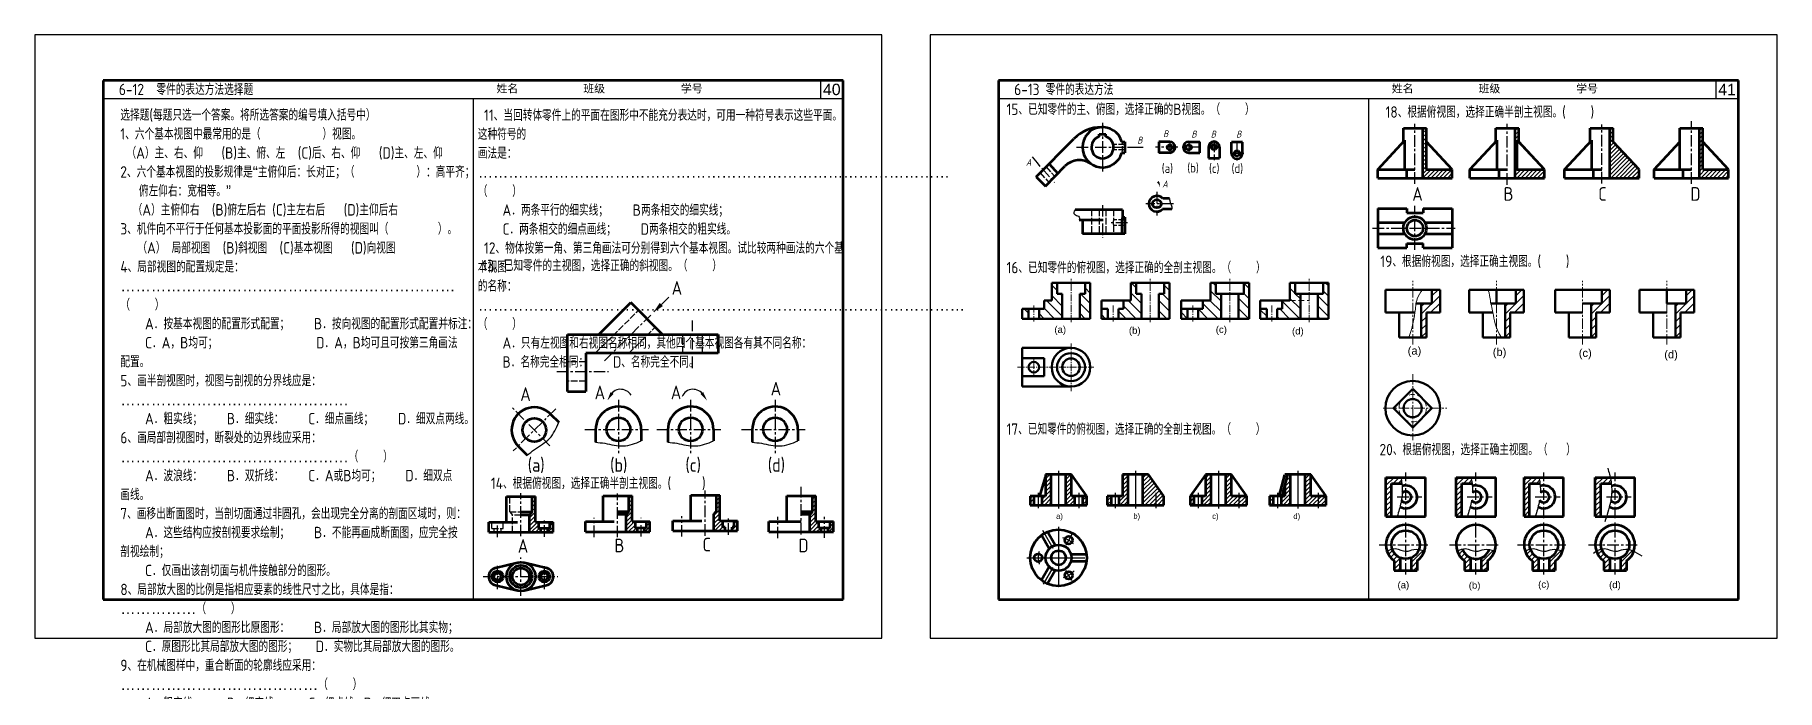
# Model space of a CAD drawing. Header units: millimetres. Extents: x 1492 to 3123, y 858 to 2069.
# Drawn here: x 1933 to 2699, y 858 to 1146 of the extents above; entities that cross this region are included whole.
import ezdxf

# ---------------------------------------------------------------- set-up
doc = ezdxf.new("R2010")
doc.units = ezdxf.units.MM
doc.header["$LTSCALE"] = 0.8
for name, pattern in [('ACAD_ISO02W100', [15, 12, -3]), ('CENTER', [50.8, 31.75, -6.35, 6.35, -6.35]), ('CENTER2', [28.575, 19.05, -3.175, 3.175, -3.175]), ('DASHED2', [9.525, 6.35, -3.175])]:
    doc.linetypes.add(name, pattern=pattern)
for name, color, linetype in [('3中心线层', 1, 'CENTER'), ('4虚线层', 6, 'ACAD_ISO02W100'), ('中心线', 7, 'CENTER'), ('尺寸标注', 250, 'Continuous'), ('文字', 7, 'Continuous'), ('细实线', 7, 'Continuous')]:
    doc.layers.add(name, color=color, linetype=linetype)
for name, color, linetype, lineweight in [('粗实线', 7, 'Continuous', 53), ('题目中心线', 7, 'CENTER2', 20), ('题目剖面线', 7, 'Continuous', 20), ('题目文字', 7, 'Continuous', 25), ('题目粗实线', 7, 'Continuous', 50), ('题目细实线', 7, 'Continuous', 20), ('题目虚线', 7, 'DASHED2', 20)]:
    doc.layers.add(name, color=color, linetype=linetype, lineweight=lineweight)
doc.styles.get("Standard").update_dxf_attribs({"font": 'ARIAL.TTF'})
doc.styles.add('字符式样', font='gbeitc.shx')
doc.styles.add('样式 1', font='ARIAL.TTF', dxfattribs={"height": 5})
doc.styles.add('汉字', font='gbenor.shx', dxfattribs={"height": 5, "bigfont": 'gbcbig.shx'})
pattern_1 = [(45, (-18.8205, 814.5564), (-0.8980256, 0.8980256), [])]
pattern_2 = [(135, (2272.308, 878.4866), (-2.245064, -2.245064), [])]
pattern_3 = [(45, (3001.2696, 456.8772), (-0.9192388, 0.9192388), [])]

msp = doc.modelspace()

# ---------------------------------------------------------------- texts
at = {"style": '汉字'}
for s, p in [('(a)', (2428.3182, 1085.0479)), ('(b)', (2439.5461, 1085.2407)), ('(c)', (2449.0845, 1085.0162)), ('(d)', (2458.9892, 1085.0162))]:
    msp.add_text(s, height=4, dxfattribs=at).set_placement(p)
at = {"insert": (2368.6864, 1091.1873), "char_height": 3, "attachment_point": 1, "style": '字符式样'}
msp.add_mtext_dynamic_manual_height_columns('A', width=3.552265, gutter_width=25, heights=[0], dxfattribs=at)
at = {"layer": '尺寸标注', "color": 1, "char_height": 5, "width": 10, "attachment_point": 5, "style": '样式 1'}
for s, insert in [('{\\C7;40}', (2283.4116, 1121.672)), ('{\\C7;41}', (2676.5951, 1121.672))]:
    msp.add_mtext(s, dxfattribs=dict(at, insert=insert))
at = {"layer": '文字', "color": 7, "char_height": 5, "width": 313.5, "attachment_point": 4, "style": '汉字'}
for s, insert in [('  6-12  零件的表达方法选择题', (1964.9116, 1121.672)), ('  6-13 零件的表达方法', (2358.0951, 1121.672))]:
    msp.add_mtext(s, dxfattribs=dict(at, insert=insert))
at = {"layer": '文字', "color": 7, "char_height": 3.5, "width": 313.5, "attachment_point": 4}
for insert in [(2131.3863, 1121.8996), (2524.5698, 1121.8996)]:
    msp.add_mtext('{\\fSimSun|b0|i0|c134|p2;  姓名            班级              学号}', dxfattribs=dict(at, insert=insert))
at = {"layer": '细实线', "color": 7, "style": '汉字'}
for s, p in [('A', (2213.0885, 1031.5322)), ('A', (2146.6077, 984.9207)), ('A', (2179.2574, 985.6449)), ('A', (2212.7218, 985.6449)), ('A', (2256.5587, 987.307)), ('(a)', (2149.8683, 953.7924)), ('(b)', (2186.0456, 953.7924)), ('(c)', (2219.1176, 953.7924)), ('(d)', (2255.2948, 953.7924))]:
    msp.add_text(s, height=6, dxfattribs=at).set_placement(p)
at = {"layer": '细实线'}
for s, p in [('(a)', (2531.8762, 902.6391)), ('(b)', (2563.1541, 902.4397)), ('(c)', (2593.6436, 902.8849)), ('(d)', (2624.7845, 902.7035))]:
    msp.add_text(s, height=3, dxfattribs=at).set_placement(p)
at = {"layer": '细实线', "attachment_point": 1}
for s, width, insert, char_height, style in [('选择题(每题只选一个答案。将所选答案的编号填入括号中）\\P1、六个基本视图中最常用的是（          ）视图。\\P\\pt193.48; （A）主、右、仰   (B)主、俯、左  (C)后、右、仰   (D)主、左、仰\\P\\ptz;2、六个基本视图的投影规律是“主俯仰后：长对正；（          ）：高平齐；\\P   俯左仰右：宽相等。”\\P  （A）主俯仰右  (B)俯左后右 (C)主左右后   (D)主仰后右\\P\\pt193.48;3、机件向不平行于任何基本投影面的平面投影所得的视图叫（        ）。\\P\\pi-15,l22.5,t22.5,193.48;（A）^I局部视图  (B)斜视图  (C)基本视图   (D)向视图\\P\\pi0,l0,tz;4、局部视图的配置规定是：…………………………………………………………（    ）           \\P    A．按基本视图的配置形式配置；    B．按向视图的配置形式配置并标注：\\P    C．A，B均可；                D．A，B均可且可按第三角画法配置。\\P5、画半剖视图时，视图与剖视的分界线应是：  ………………………………………\\P    A．粗实线；    B．细实线：    C．细点画线；    D．细双点两线。\\P6、画局部剖视图时，断裂处的边界线应采用：  ………………………………………（    ）\\P    A．波浪线：    B．双折线：    C．A或B均可；    D．细双点画线。\\P7、画移出断面图时，当剖切面通过非圆孔，会出现完全分离的剖面区域时，则：\\P    A．这些结构应按剖视要求绘制；    B．不能再画成断面图，应完全按剖视绘制；\\P    C．仅画出该剖切面与机件接触部分的图形。\\P8、局部放大图的比例是指相应要素的线性尺寸之比，具体是指：……………（    ）\\P    A．局部放大图的图形比原图形：    B．局部放大图的图形比其实物；\\P    C．原图形比其局部放大图的图形；   D．实物比其局部放大图的图形。\\P9、在机械图样中，重合断面的轮廓线应采用：  …………………………………（    ）     \\P    A．粗实线；    B．细实线；    C．细虚线；D．细双点画线。\\P10、局部放大图可画成视图、剖视、断面，它与被放大部分表达方式间的关系是：\\P    A．必须对应 一致；  B．有一定的对应关系，有时无关；\\P    C．无对应关系．视需要而定。', 148.747797, (1970.9581, 1113), 5, '汉字'), (' 11、当回转体零件上的平面在图形中不能充分表达时，可用一种符号表示这些平面。这种符号的\\P画法是：…………………………………………………………………………………（    ）    \\P    A．两条平行的细实线；    B两条相交的细实线；\\P    C．两条相交的细点画线；    D两条相交的粗实线。\\P 12、物体按第一角、第三角画法可分别得到六个基本视图。试比较两种画法的六个基本视图\\P的名称：……………………………………………………………………………………（    ）\\P    A．只有左视图和右视图名称相同，其他四个基本视图各有其不同名称：\\P    B．名称完全相同：    D、名称完全不同。', 162.5, (2127.9509, 1112.8965), 5, '汉字'), ('15、已知零件的主、俯图，选择正确的B视图。（    ）', 133.115914, (2360.1326, 1115.4856), 5, '汉字'), ('18、根据俯视图，选择正确半剖主视图。(    )', 133.115914, (2526.5919, 1114.2871), 5, '汉字'), ('B', 3.552265, (2428.9108, 1103.7522), 3, '字符式样'), ('B', 3.552265, (2417.5852, 1100.9234), 3, '字符式样'), ('A', 3.552265, (2428.5599, 1081.6932), 3, '字符式样'), ('A', 4.983864, (2538.3536, 1078.796), 6, '汉字'), ('B', 4.983864, (2578.4433, 1078.796), 6, '汉字'), ('C', 4.983864, (2620.0366, 1078.796), 6, '汉字'), ('D', 4.983864, (2660.5143, 1078.796), 6, '汉字'), ('19、根据俯视图，选择正确主视图。(    )', 133.115914, (2524.3149, 1048.7345), 5, '汉字'), ('13、已知零件的主视图，选择正确的斜视图。（    ）', 133.115914, (2129.9432, 1046.8728), 5, '汉字'), ('16、已知零件的俯视图，选择正确的全剖主视图。（    ）', 133.115914, (2360.1326, 1045.9675), 5, '汉字'), ('17、已知零件的俯视图，选择正确的全剖主视图。（    ）', 133.115914, (2360.1326, 975.0275), 5, '汉字'), ('20、根据俯视图，选择正确主视图。（   ）', 133.115914, (2523.9585, 966.055), 5, '汉字'), ('14、根据俯视图，选择正确半剖主视图。(     )', 133.115914, (2133.6827, 951.2701), 5, '汉字'), ('A', 4.983864, (2145.5074, 924.2294), 6, '汉字'), ('B', 4.983864, (2187.9542, 924.4247), 6, '汉字'), ('C', 4.983864, (2226.6501, 924.8153), 6, '汉字'), ('D', 4.983864, (2268.7788, 924.4247), 6, '汉字')]:
    msp.add_mtext_dynamic_manual_height_columns(s, width=width, gutter_width=25, heights=[0], dxfattribs=dict(at, insert=insert, char_height=char_height, style=style))
at = {"layer": '细实线', "char_height": 3, "width": 3.552265, "attachment_point": 1, "style": '字符式样'}
for insert in [(2441.3446, 1103.5852), (2449.8584, 1103.5535), (2461.0157, 1103.5535)]:
    msp.add_mtext('B', dxfattribs=dict(at, insert=insert))
at = {"layer": '细实线', "char_height": 2.4, "width": 68.552693, "attachment_point": 1}
for s, insert in [('a)', (2381.9309, 935.5227)), ('b)', (2415.8399, 935.5227)), ('c)', (2450.4679, 935.5227)), ('d)', (2486.1282, 935.5227))]:
    msp.add_mtext(s, dxfattribs=dict(at, insert=insert))
at = {"layer": '题目文字', "attachment_point": 1}
for s, insert, char_height, width in [('(a)', (2381.1685, 1017.8048), 3, 10.8), ('(c)', (2452.0576, 1017.7937), 3, 10.8), ('(b)', (2413.9019, 1017.3794), 3, 10.8), ('(d)', (2485.5288, 1017.1066), 3, 10.8), ('(a)', (2536.3365, 1008.7526), 3.5, 17), ('(b)', (2573.695, 1008.1787), 3.5, 17), ('(c)', (2611.4695, 1007.7394), 3.5, 17), ('(d)', (2649.0161, 1007.1385), 3.5, 17)]:
    msp.add_mtext(s, dxfattribs=dict(at, insert=insert, char_height=char_height, width=width))

# ---------------------------------------------------------------- hatches: boundary and pattern name
at = {"layer": '细实线'}
h = msp.add_hatch(dxfattribs=at)
h.set_pattern_fill('ANSI31', color=256, scale=0.4)
h.set_pattern_definition(pattern_1)
h.paths.add_polyline_path([(2555.8758, 1086.5109), (2544.5767, 1086.5109), (2544.5767, 1104.6458), (2543.0517, 1104.6458), (2543.0517, 1082.7965), (2555.8758, 1082.7965)])
h = msp.add_hatch(dxfattribs=at)
h.set_pattern_fill('ANSI31', color=256, scale=0.4)
h.set_pattern_definition(pattern_1)
h.paths.add_polyline_path([(2585.1013, 1104.6458), (2583.5763, 1104.6458), (2583.5763, 1082.7965), (2596.4003, 1082.7965), (2596.4003, 1086.5109), (2584.4231, 1086.5109), (2584.4231, 1099.4611), (2585.1013, 1098.7278)])
h = msp.add_hatch(dxfattribs=at)
h.set_pattern_fill('ANSI31', color=256, scale=0.4)
h.set_pattern_definition(pattern_1)
h.paths.add_polyline_path([(2626.6276, 1098.7278), (2626.6276, 1104.6458), (2625.1026, 1104.6458), (2625.1026, 1082.7965), (2637.9266, 1082.7965), (2637.9266, 1086.5109)])
h = msp.add_hatch(dxfattribs=at)
h.set_pattern_fill('ANSI31', color=256, scale=0.4)
h.set_pattern_definition(pattern_1)
h.paths.add_polyline_path([(2677.2949, 1086.5109), (2665.9959, 1086.5109), (2665.9959, 1104.6458), (2664.4709, 1104.6458), (2664.4709, 1082.7965), (2677.2949, 1082.7965)])
h = msp.add_hatch(dxfattribs=at)
h.set_pattern_fill('ANSI31', color=256, scale=10.4, style=0)
h.set_pattern_definition(pattern_3)
h.paths.add_polyline_path([(2372.3458, 943.1502), (2370.5625, 943.1502), (2370.5625, 939.1567), (2372.3458, 939.1567)])
h.paths.add_polyline_path([(2379.7726, 952.575), (2377.2873, 952.575), (2377.2873, 943.1502), (2375.7964, 943.1502), (2375.7964, 939.1567), (2379.7726, 939.1567)])
h.paths.add_polyline_path([(2390.1813, 943.1502), (2388.6903, 943.1502), (2388.6903, 952.575), (2386.205, 952.575), (2386.205, 939.1567), (2390.1813, 939.1567)])
h.paths.add_polyline_path([(2395.4151, 943.1502), (2393.6318, 943.1502), (2393.6318, 939.1567), (2395.4151, 939.1567)])
h = msp.add_hatch(dxfattribs=at)
h.set_pattern_fill('ANSI31', color=256, scale=10.4, style=0)
h.set_pattern_definition(pattern_3)
h.paths.add_polyline_path([(2406.2037, 943.1502), (2404.4203, 943.1502), (2404.4203, 939.1567), (2406.2037, 939.1567)])
h.paths.add_polyline_path([(2413.6304, 952.575), (2411.1451, 952.575), (2411.1451, 943.1502), (2409.6542, 943.1502), (2409.6542, 939.1567), (2413.6304, 939.1567)])
h.paths.add_polyline_path([(2429.273, 943.1502), (2422.5481, 952.575), (2420.0629, 952.575), (2420.0629, 939.1567), (2429.273, 939.1567)])
h = msp.add_hatch(dxfattribs=at)
h.set_pattern_fill('ANSI31', color=256, scale=10.4, style=0)
h.set_pattern_definition(pattern_3)
h.paths.add_polyline_path([(2442.5757, 943.1502), (2440.7923, 943.1502), (2440.7923, 939.1567), (2442.5757, 939.1567)])
h.paths.add_polyline_path([(2447.5172, 943.1502), (2446.0262, 943.1502), (2446.0262, 939.1567), (2450.0024, 939.1567), (2450.0024, 952.575), (2447.5172, 952.575)])
h.paths.add_polyline_path([(2458.9201, 943.1502), (2458.9201, 952.575), (2456.4349, 952.575), (2456.4349, 939.1567), (2462.1364, 939.1567), (2462.1364, 943.1502)])
h.paths.add_polyline_path([(2465.645, 943.1502), (2462.1364, 943.1502), (2462.1364, 939.1567), (2465.645, 939.1567)])
h = msp.add_hatch(dxfattribs=at)
h.set_pattern_fill('ANSI31', color=256, scale=10.4, style=0)
h.set_pattern_definition(pattern_3)
h.paths.add_polyline_path([(2477.4392, 943.1502), (2475.6558, 943.1502), (2475.6558, 939.1567), (2477.4392, 939.1567)])
h.paths.add_polyline_path([(2491.2984, 939.1567), (2496.9999, 939.1567), (2496.9999, 943.1502), (2493.7836, 943.1502), (2493.7836, 952.575), (2491.2984, 952.575)])
h.paths.add_polyline_path([(2496.9999, 939.1567), (2500.5085, 939.1567), (2500.5085, 943.1502), (2496.9999, 943.1502)])
h = msp.add_hatch(dxfattribs=at)
h.set_pattern_fill('ANSI31', color=256, scale=10.4, style=0)
h.set_pattern_definition(pattern_3)
h.paths.add_polyline_path([(2484.8659, 952.575), (2483.6392, 952.575), (2482.3807, 947.839), (2482.3807, 943.1502), (2480.8897, 943.1502), (2480.8897, 939.1567), (2484.8659, 939.1567)])
h = msp.add_hatch(dxfattribs=at)
h.set_pattern_fill('ANSI31', scale=0.5)
h.set_pattern_definition([(45, (739.3952, 572.5296), (-1.122532, 1.122532), [])])
edge = h.paths.add_edge_path()
edge.add_spline(control_points=[(2533.7755, 948.7046), (2533.7136, 949.1793), (2533.5745, 950.0571), (2533.3948, 950.9263), (2533.3052, 951.3259)], knot_values=[8.29357718, 8.29357718, 8.29357718, 8.29357718, 11.16356693, 13.62238019, 13.62238019, 13.62238019, 13.62238019], degree=3, periodic=0)
edge.add_line((2533.3052, 951.3259), (2526.7766, 951.3259))
edge.add_line((2526.7766, 951.3259), (2526.7766, 942.755))
edge.add_line((2526.7766, 942.755), (2529.2323, 942.755))
edge.add_line((2529.2323, 942.755), (2529.2323, 948.7046))
edge.add_line((2529.2323, 948.7046), (2533.7755, 948.7046))
h.paths.add_polyline_path([(2529.2323, 942.755), (2526.7766, 942.755), (2526.7766, 934.174), (2529.2323, 934.174)])
edge = h.paths.add_edge_path()
edge.add_arc((2535.4711, 921.7944), 6.2389, 197.6477195, 247.5837063, ccw=False)
edge.add_spline(control_points=[(2529.5259, 919.903), (2528.7662, 919.7099), (2528.0147, 919.3455), (2527.2662, 918.9179)], knot_values=[2.84586323, 2.84586323, 2.84586323, 2.84586323, 7.69905825, 7.69905825, 7.69905825, 7.69905825], degree=3, periodic=0)
edge.add_arc((2535.4711, 921.7944), 8.6945, 199.3194802, 234.7290925)
edge.add_line((2530.4505, 914.6959), (2530.4505, 910.4384))
edge.add_line((2530.4505, 910.4384), (2533.092, 910.4384))
edge.add_line((2533.092, 910.4384), (2533.092, 916.0269))
edge = h.paths.add_edge_path()
edge.add_arc((2535.4711, 921.7944), 8.6945, 305.2709075, 340.5730684)
edge.add_spline(control_points=[(2543.6706, 918.9025), (2542.9014, 919.2697), (2542.1289, 919.5561), (2541.3513, 919.7093)], knot_values=[32.21020031, 32.21020031, 32.21020031, 32.21020031, 37.13556252, 37.13556252, 37.13556252, 37.13556252], degree=3, periodic=0)
edge.add_arc((2535.4711, 921.7944), 6.2389, 292.4162937, 340.4758177, ccw=False)
edge.add_line((2537.8502, 916.0269), (2537.8502, 910.4384))
edge.add_line((2537.8502, 910.4384), (2540.4917, 910.4384))
edge.add_line((2540.4917, 910.4384), (2540.4917, 914.6959))
h = msp.add_hatch(dxfattribs=at)
h.set_pattern_fill('ANSI31', scale=0.5)
h.set_pattern_definition([(45, (770.2218, 572.5296), (-1.122532, 1.122532), [])])
edge = h.paths.add_edge_path()
edge.add_spline(control_points=[(2564.602, 948.7046), (2564.5401, 949.1793), (2564.4011, 950.0571), (2564.2213, 950.9263), (2564.1318, 951.3259)], knot_values=[8.29357718, 8.29357718, 8.29357718, 8.29357718, 11.16356693, 13.62238019, 13.62238019, 13.62238019, 13.62238019], degree=3, periodic=0)
edge.add_line((2564.1318, 951.3259), (2557.6032, 951.3259))
edge.add_line((2557.6032, 951.3259), (2557.6032, 942.755))
edge.add_line((2557.6032, 942.755), (2560.0588, 942.755))
edge.add_line((2560.0588, 942.755), (2560.0588, 948.7046))
edge.add_line((2560.0588, 948.7046), (2564.602, 948.7046))
h.paths.add_polyline_path([(2560.0588, 942.755), (2557.6032, 942.755), (2557.6032, 934.174), (2560.0588, 934.174)])
edge = h.paths.add_edge_path()
edge.add_arc((2566.2977, 921.7944), 6.2389, 197.6477195, 247.5837063, ccw=False)
edge.add_spline(control_points=[(2560.3525, 919.903), (2559.5928, 919.7099), (2558.8413, 919.3455), (2558.0928, 918.9179)], knot_values=[2.84586323, 2.84586323, 2.84586323, 2.84586323, 7.69905825, 7.69905825, 7.69905825, 7.69905825], degree=3, periodic=0)
edge.add_arc((2566.2977, 921.7944), 8.6945, 199.3194802, 234.7290925)
edge.add_line((2561.2771, 914.6959), (2561.2771, 910.4384))
edge.add_line((2561.2771, 910.4384), (2563.9186, 910.4384))
edge.add_line((2563.9186, 910.4384), (2563.9186, 916.0269))
edge = h.paths.add_edge_path()
edge.add_arc((2566.2977, 921.7944), 8.6945, 305.2709075, 340.5730684)
edge.add_spline(control_points=[(2574.4972, 918.9025), (2573.7279, 919.2697), (2572.9555, 919.5561), (2572.1778, 919.7093)], knot_values=[32.21020031, 32.21020031, 32.21020031, 32.21020031, 37.13556252, 37.13556252, 37.13556252, 37.13556252], degree=3, periodic=0)
edge.add_arc((2566.2977, 921.7944), 6.2389, 292.4162937, 340.4758177, ccw=False)
edge.add_line((2568.6768, 916.0269), (2568.6768, 910.4384))
edge.add_line((2568.6768, 910.4384), (2571.3183, 910.4384))
edge.add_line((2571.3183, 910.4384), (2571.3183, 914.6959))
h = msp.add_hatch(dxfattribs=at)
h.set_pattern_fill('ANSI31', scale=0.5)
h.set_pattern_definition([(45, (800.0462, 572.5296), (-1.122532, 1.122532), [])])
edge = h.paths.add_edge_path()
edge.add_spline(control_points=[(2594.4265, 948.7046), (2594.3646, 949.1793), (2594.2255, 950.0571), (2594.0458, 950.9263), (2593.9562, 951.3259)], knot_values=[8.29357718, 8.29357718, 8.29357718, 8.29357718, 11.16356693, 13.62238019, 13.62238019, 13.62238019, 13.62238019], degree=3, periodic=0)
edge.add_line((2593.9562, 951.3259), (2587.4276, 951.3259))
edge.add_line((2587.4276, 951.3259), (2587.4276, 942.755))
edge.add_line((2587.4276, 942.755), (2589.8833, 942.755))
edge.add_line((2589.8833, 942.755), (2589.8833, 948.7046))
edge.add_line((2589.8833, 948.7046), (2594.4265, 948.7046))
h.paths.add_polyline_path([(2589.8833, 942.755), (2587.4276, 942.755), (2587.4276, 934.174), (2589.8833, 934.174)])
edge = h.paths.add_edge_path()
edge.add_arc((2596.1222, 921.7944), 6.2389, 197.6477195, 247.5837063, ccw=False)
edge.add_spline(control_points=[(2590.1769, 919.903), (2589.4173, 919.7099), (2588.6657, 919.3455), (2587.9172, 918.9179)], knot_values=[2.84586323, 2.84586323, 2.84586323, 2.84586323, 7.69905825, 7.69905825, 7.69905825, 7.69905825], degree=3, periodic=0)
edge.add_arc((2596.1222, 921.7944), 8.6945, 199.3194802, 234.7290925)
edge.add_line((2591.1016, 914.6959), (2591.1016, 910.4384))
edge.add_line((2591.1016, 910.4384), (2593.7431, 910.4384))
edge.add_line((2593.7431, 910.4384), (2593.7431, 916.0269))
edge = h.paths.add_edge_path()
edge.add_arc((2596.1222, 921.7944), 8.6945, 305.2709075, 340.5730684)
edge.add_spline(control_points=[(2604.3217, 918.9025), (2603.5524, 919.2697), (2602.7799, 919.5561), (2602.0023, 919.7093)], knot_values=[32.21020031, 32.21020031, 32.21020031, 32.21020031, 37.13556252, 37.13556252, 37.13556252, 37.13556252], degree=3, periodic=0)
edge.add_arc((2596.1222, 921.7944), 6.2389, 292.4162937, 340.4758177, ccw=False)
edge.add_line((2598.5012, 916.0269), (2598.5012, 910.4384))
edge.add_line((2598.5012, 910.4384), (2601.1427, 910.4384))
edge.add_line((2601.1427, 910.4384), (2601.1427, 914.6959))
h = msp.add_hatch(dxfattribs=at)
h.set_pattern_fill('ANSI31', scale=0.5)
h.set_pattern_definition([(45, (831.3537, 572.5296), (-1.122532, 1.122532), [])])
edge = h.paths.add_edge_path()
edge.add_spline(control_points=[(2625.7339, 948.7046), (2625.672, 949.1793), (2625.5329, 950.0571), (2625.3532, 950.9263), (2625.2636, 951.3259)], knot_values=[8.29357718, 8.29357718, 8.29357718, 8.29357718, 11.16356693, 13.62238019, 13.62238019, 13.62238019, 13.62238019], degree=3, periodic=0)
edge.add_line((2625.2636, 951.3259), (2618.7351, 951.3259))
edge.add_line((2618.7351, 951.3259), (2618.7351, 942.755))
edge.add_line((2618.7351, 942.755), (2621.1907, 942.755))
edge.add_line((2621.1907, 942.755), (2621.1907, 948.7046))
edge.add_line((2621.1907, 948.7046), (2625.7339, 948.7046))
h.paths.add_polyline_path([(2621.1907, 942.755), (2618.7351, 942.755), (2618.7351, 934.174), (2621.1907, 934.174)])
edge = h.paths.add_edge_path()
edge.add_arc((2627.4296, 921.7944), 6.2389, 197.6477195, 247.5837063, ccw=False)
edge.add_spline(control_points=[(2621.4843, 919.903), (2620.7247, 919.7099), (2619.9732, 919.3455), (2619.2247, 918.9179)], knot_values=[2.84586323, 2.84586323, 2.84586323, 2.84586323, 7.69905825, 7.69905825, 7.69905825, 7.69905825], degree=3, periodic=0)
edge.add_arc((2627.4296, 921.7944), 8.6945, 199.3194802, 234.7290925)
edge.add_line((2622.409, 914.6959), (2622.409, 910.4384))
edge.add_line((2622.409, 910.4384), (2625.0505, 910.4384))
edge.add_line((2625.0505, 910.4384), (2625.0505, 916.0269))
edge = h.paths.add_edge_path()
edge.add_arc((2627.4296, 921.7944), 8.6945, 305.2709075, 340.5730684)
edge.add_spline(control_points=[(2635.6291, 918.9025), (2634.8598, 919.2697), (2634.0874, 919.5561), (2633.3097, 919.7093)], knot_values=[32.21020031, 32.21020031, 32.21020031, 32.21020031, 37.13556252, 37.13556252, 37.13556252, 37.13556252], degree=3, periodic=0)
edge.add_arc((2627.4296, 921.7944), 6.2389, 292.4162937, 340.4758177, ccw=False)
edge.add_line((2629.8087, 916.0269), (2629.8087, 910.4384))
edge.add_line((2629.8087, 910.4384), (2632.4502, 910.4384))
edge.add_line((2632.4502, 910.4384), (2632.4502, 914.6959))
h = msp.add_hatch(dxfattribs=at)
h.set_pattern_fill('ANSI31', color=256, scale=0.4)
h.set_pattern_definition([(45, (-411.6531, 596.6257), (-0.8980256, 0.8980256), [])])
h.paths.add_polyline_path([(2154.7074, 931.7017), (2153.2691, 931.7017), (2153.2691, 943.0095), (2151.8443, 943.0095), (2151.8443, 936.2295), (2150.6444, 934.7283), (2150.6444, 927.2411), (2155.6063, 927.2411), (2155.6063, 928.8896), (2154.7074, 928.8896)])
h.paths.add_polyline_path([(2161.0844, 931.7017), (2159.6461, 931.7017), (2159.6461, 928.8896), (2158.7471, 928.8896), (2158.7471, 927.2411), (2161.0844, 927.2411)])
h = msp.add_hatch(dxfattribs=at)
h.set_pattern_fill('ANSI31', color=256, scale=0.4)
h.set_pattern_definition([(45, (-406.7661, 596.821), (-0.8980256, 0.8980256), [])])
h.paths.add_polyline_path([(2197.1647, 931.897), (2195.7264, 931.897), (2195.7264, 943.2048), (2194.3016, 943.2048), (2194.3016, 936.4248), (2193.1017, 934.9236), (2193.1017, 927.4364), (2198.0636, 927.4364), (2198.0636, 929.0849), (2197.1647, 929.0849)])
h.paths.add_polyline_path([(2203.5417, 931.897), (2202.1034, 931.897), (2202.1034, 929.0849), (2201.2045, 929.0849), (2201.2045, 927.4364), (2203.5417, 927.4364)])
h = msp.add_hatch(dxfattribs=at)
h.set_pattern_fill('ANSI31', color=256, scale=0.4)
h.set_pattern_definition([(45, (-406.5706, 597.2116), (-0.8980256, 0.8980256), [])])
h.paths.add_polyline_path([(2235.6323, 932.2876), (2234.1939, 932.2876), (2234.1939, 943.5954), (2232.7691, 943.5954), (2232.7691, 936.8154), (2231.5693, 935.3142), (2231.5693, 927.827), (2236.5312, 927.827), (2236.5312, 929.4755), (2235.6323, 929.4755)])
h.paths.add_polyline_path([(2242.0093, 932.2876), (2240.571, 932.2876), (2240.571, 929.4755), (2239.672, 929.4755), (2239.672, 927.827), (2242.0093, 927.827)])
h = msp.add_hatch(dxfattribs=at)
h.set_pattern_fill('ANSI31', color=256, scale=0.4)
h.set_pattern_definition([(45, (-401.2927, 596.821), (-0.8980256, 0.8980256), [])])
h.paths.add_polyline_path([(2277.7906, 931.897), (2276.3522, 931.897), (2276.3522, 943.2048), (2274.9274, 943.2048), (2274.9274, 936.4248), (2273.7276, 934.9236), (2273.7276, 927.4364), (2278.6895, 927.4364), (2278.6895, 929.0849), (2277.7906, 929.0849)])
h.paths.add_polyline_path([(2284.1676, 931.897), (2282.7293, 931.897), (2282.7293, 929.0849), (2281.8303, 929.0849), (2281.8303, 927.4364), (2284.1676, 927.4364)])
at = {"layer": '题目剖面线'}
h = msp.add_hatch(dxfattribs=at)
h.set_pattern_fill('ANSI31', color=256, angle=90, style=0)
h.set_pattern_definition(pattern_2)
h.paths.add_polyline_path([(2369.8379, 1025.3485), (2367.0096, 1025.3485), (2367.0096, 1021.0295), (2369.8379, 1021.0295)])
h.paths.add_polyline_path([(2384.6452, 1021.0295), (2384.6452, 1032.0022), (2382.3207, 1032.0022), (2382.3207, 1036.7882), (2379.9867, 1036.7882), (2379.9867, 1029.0839), (2376.6592, 1029.0839), (2376.6592, 1025.3485), (2374.4964, 1025.3485), (2374.4964, 1021.0295)])
h.paths.add_polyline_path([(2396.9568, 1036.7882), (2394.6229, 1036.7882), (2394.6229, 1032.0022), (2392.2984, 1032.0022), (2392.2984, 1021.0295), (2396.9568, 1021.0295)])
h = msp.add_hatch(dxfattribs=at)
h.set_pattern_fill('ANSI31', color=256, angle=90, style=0)
h.set_pattern_definition(pattern_2)
h.paths.add_polyline_path([(2401.8051, 1021.0295), (2404.6335, 1021.0295), (2404.6335, 1025.3485), (2401.8051, 1025.3485)])
h.paths.add_polyline_path([(2419.4407, 1021.0295), (2419.4407, 1032.0022), (2417.1162, 1032.0022), (2417.1162, 1036.7882), (2414.7823, 1036.7882), (2414.7823, 1029.0839), (2411.4548, 1029.0839), (2411.4548, 1025.3485), (2409.292, 1025.3485), (2409.292, 1021.0295)])
h.paths.add_polyline_path([(2431.7524, 1036.7882), (2429.4185, 1036.7882), (2429.4185, 1032.0022), (2427.0939, 1032.0022), (2427.0939, 1021.0295), (2431.7524, 1021.0295)])
h.paths.add_polyline_path([(2436.7792, 1021.0295), (2439.6075, 1021.0295), (2439.6075, 1025.3485), (2436.7792, 1025.3485)])
h.paths.add_polyline_path([(2454.4148, 1021.0295), (2454.4148, 1032.0022), (2452.0902, 1032.0022), (2452.0902, 1036.7882), (2449.7563, 1036.7882), (2449.7563, 1029.0839), (2446.4288, 1029.0839), (2446.4288, 1025.3485), (2444.266, 1025.3485), (2444.266, 1021.0295)])
h.paths.add_polyline_path([(2466.7264, 1036.7882), (2464.3925, 1036.7882), (2464.3925, 1032.0022), (2462.0679, 1032.0022), (2462.0679, 1021.0295), (2466.7264, 1021.0295)])
h.paths.add_polyline_path([(2474.4031, 1021.0295), (2474.4031, 1025.3485), (2471.5747, 1025.3485), (2471.5747, 1021.0295)])
h.paths.add_polyline_path([(2489.2103, 1021.0295), (2489.2103, 1029.0839), (2484.5519, 1029.0839), (2481.2244, 1029.0839), (2481.2244, 1025.3485), (2479.0615, 1025.3485), (2479.0615, 1021.0295)])
h.paths.add_polyline_path([(2489.2103, 1029.0839), (2489.2103, 1032.0022), (2486.8858, 1032.0022), (2486.8858, 1036.7882), (2484.5519, 1036.7882), (2484.5519, 1029.0839)])
h.paths.add_polyline_path([(2501.522, 1036.7882), (2499.188, 1036.7882), (2499.188, 1032.0022), (2496.8635, 1032.0022), (2496.8635, 1021.0295), (2501.522, 1021.0295)])
at = {"layer": '题目细实线'}
h = msp.add_hatch(dxfattribs=at)
h.set_pattern_fill('ANSI31', color=256, scale=0.75, style=0)
h.set_pattern_definition([(45, (2853.5248, 825.706), (-1.683798, 1.683798), [])])
h.paths.add_polyline_path([(2550.5248, 1023.7061), (2550.5248, 1033.7061), (2547.0101, 1033.7061), (2547.0101, 1027.7061), (2542.2675, 1027.7061), (2542.2675, 1012.7061), (2544.5248, 1012.7061), (2544.5248, 1023.7061)])
h = msp.add_hatch(dxfattribs=at)
h.set_pattern_fill('ANSI31', color=256, scale=0.75, style=0)
h.set_pattern_definition([(45, (2890.3558, 825.706), (-1.683798, 1.683798), [])])
h.paths.add_polyline_path([(2587.3558, 1023.7061), (2587.3558, 1033.7061), (2583.8411, 1033.7061), (2583.8411, 1027.7061), (2579.0985, 1027.7061), (2579.0985, 1012.7061), (2581.3558, 1012.7061), (2581.3558, 1023.7061)])
h = msp.add_hatch(dxfattribs=at)
h.set_pattern_fill('ANSI31', color=256, scale=0.75, style=0)
h.set_pattern_definition([(45, (2928.1303, 825.706), (-1.683798, 1.683798), [])])
h.paths.add_polyline_path([(2625.1303, 1023.7061), (2625.1303, 1033.7061), (2621.6156, 1033.7061), (2621.6156, 1027.7061), (2616.873, 1027.7061), (2616.873, 1012.7061), (2619.1303, 1012.7061), (2619.1303, 1023.7061)])
h = msp.add_hatch(dxfattribs=at)
h.set_pattern_fill('ANSI31', color=256, scale=0.75, style=0)
h.set_pattern_definition([(45, (2965.1494, 825.706), (-1.683798, 1.683798), [])])
h.paths.add_polyline_path([(2662.1494, 1023.7061), (2662.1494, 1033.7061), (2658.6346, 1033.7061), (2658.6346, 1027.7061), (2653.892, 1027.7061), (2653.892, 1012.7061), (2656.1494, 1012.7061), (2656.1494, 1023.7061)])

# ---------------------------------------------------------------- linework, layer by layer
at = {"layer": '3中心线层', "color": 7, "ltscale": 0.2}
for p, q in [((2402.3094, 1107.0632), (2402.3094, 1085.1988)), ((2539.5195, 1080.308), (2539.5195, 1106.6214)), ((2580.0441, 1079.8772), (2580.0441, 1106.601)), ((2621.5704, 1080.4576), (2621.5704, 1106.2394)), ((2660.9387, 1080.3174), (2660.9387, 1107.7653)), ((2390.8941, 1096.2962), (2414.1083, 1096.2962)), ((2435.3189, 1096.2962), (2425.5974, 1096.2962)), ((2431.8662, 1099.0708), (2431.8662, 1093.1691)), ((2445.4819, 1096.2962), (2437.2895, 1096.2962)), ((2440.1737, 1099.0708), (2440.1737, 1093.1691)), ((2454.157, 1096.3912), (2448.3995, 1096.3912)), ((2451.2836, 1099.1658), (2451.2836, 1090.6245)), ((2461.3685, 1099.0342), (2461.3685, 1090.4879)), ((2375.6272, 1087.1137), (2381.1859, 1080.866)), ((2464.3478, 1093.615), (2458.4843, 1093.615)), ((2433.4448, 1071.4611), (2421.2935, 1071.5333)), ((2426.199, 1076.6917), (2426.1378, 1066.3913)), ((2402.3094, 1070.9278), (2402.3094, 1056.5027)), ((2539.5195, 1051.2901), (2539.5195, 1070.66)), ((2413.2203, 1063.1933), (2405.7064, 1063.1933)), ((2520.8923, 1060.7608), (2557.222, 1060.7608)), ((2183.5317, 1002.5271), (2203.8666, 1022.6369)), ((2222.2571, 999.3304), (2222.2571, 1020.2136)), ((2162.6124, 997.845), (2185.3465, 997.845)), ((2159.6161, 965.2157), (2142.954, 982.0643)), ((2162.2311, 981.4622), (2143.5056, 962.944)), ((2189.705, 985.3907), (2189.705, 961.8751)), ((2221.4253, 985.3907), (2221.4253, 961.8751)), ((2258.5116, 985.3907), (2258.5116, 961.8751)), ((2174.8859, 972.4376), (2202.9166, 972.4376)), ((2206.6062, 972.4376), (2234.6369, 972.4376)), ((2243.6925, 972.4376), (2271.7232, 972.4376)), ((2535.4711, 933.3782), (2535.4711, 953.4607)), ((2566.2977, 933.3782), (2566.2977, 953.4607)), ((2596.1222, 933.3782), (2596.1222, 953.4607)), ((2627.4296, 933.3782), (2627.4296, 953.4607)), ((2146.9057, 925.4871), (2146.9057, 944.4115)), ((2189.363, 925.0435), (2189.363, 944.2962)), ((2227.8306, 925.7432), (2227.8306, 945.5181)), ((2269.9889, 926.3036), (2269.9889, 947.1263)), ((2531.684, 942.755), (2542.575, 942.755)), ((2562.5106, 942.755), (2573.4016, 942.755)), ((2592.335, 942.755), (2603.226, 942.755)), ((2623.6425, 942.755), (2634.5335, 942.755)), ((2217.5596, 925.3179), (2217.5596, 934.2485)), ((2238.1016, 926.1685), (2238.1016, 934.2485)), ((2259.7179, 924.6026), (2259.7179, 933.9584)), ((2280.2599, 924.8152), (2280.2599, 933.9584)), ((2136.6347, 925.0618), (2136.6347, 933.1419)), ((2157.1767, 925.2745), (2157.1767, 932.9293)), ((2179.092, 925.1009), (2179.092, 933.5093)), ((2199.634, 925.3136), (2199.634, 933.5093)), ((2535.4711, 908.6275), (2535.4711, 931.5487)), ((2566.2977, 908.6275), (2566.2977, 931.5487)), ((2596.1222, 908.6275), (2596.1222, 931.5487)), ((2627.4296, 908.6275), (2627.4296, 931.5487)), ((2523.8532, 921.7944), (2545.8483, 921.7944)), ((2554.6798, 921.7944), (2576.6748, 921.7944)), ((2584.5043, 921.7944), (2606.4993, 921.7944)), ((2615.8117, 921.7944), (2637.8067, 921.7944)), ((2136.6347, 902.2969), (2136.6347, 912.5165)), ((2146.9057, 899.3534), (2146.9057, 916.1312)), ((2157.1767, 902.2969), (2157.1767, 912.3038)), ((2130.3175, 907.7866), (2163.0966, 907.7866))]:
    msp.add_line(p, q, dxfattribs=at)
at = {"layer": '4虚线层', "color": 7, "ltscale": 0.3}
for p, q in [((2412.1653, 1097.477), (2407.0233, 1097.477)), ((2412.1653, 1095.1154), (2407.0233, 1095.1154)), ((2377.5706, 1087.7122), (2381.35, 1083.4643)), ((2374.9677, 1085.0723), (2378.7471, 1080.8244)), ((2397.45, 1068.894), (2397.45, 1058.3039)), ((2400.7865, 1068.894), (2400.7865, 1058.3039)), ((2403.8323, 1068.894), (2403.8323, 1058.3039)), ((2407.1689, 1068.894), (2407.1689, 1064.3741)), ((2412.1653, 1064.3741), (2407.1689, 1064.3741)), ((2407.1689, 1062.0126), (2407.1689, 1058.3039)), ((2412.1653, 1062.0126), (2407.1689, 1062.0126)), ((2179.552, 1005.8977), (2198.5945, 1024.7294)), ((2194.3281, 1005.8977), (2205.9003, 1017.3418)), ((2217.9515, 1005.8977), (2217.9515, 1014.1293)), ((2226.5627, 1005.8977), (2226.5627, 1014.1293)), ((2175.3294, 1002.1506), (2167.2693, 1002.1506)), ((2175.3294, 993.5394), (2167.2693, 993.5394)), ((2141.9672, 936.2295), (2141.9672, 943.0095)), ((2141.9672, 936.2295), (2146.9057, 936.2295)), ((2141.9672, 936.2295), (2143.167, 934.7283)), ((2146.9057, 934.8139), (2143.0986, 934.8139)), ((2143.167, 927.2411), (2143.167, 934.7283)), ((2134.1654, 928.8896), (2134.1654, 931.7017)), ((2134.1654, 928.8896), (2139.1041, 928.8896)), ((2135.0643, 927.2411), (2135.0643, 928.8896)), ((2138.2051, 927.2411), (2138.2051, 928.8896)), ((2139.1041, 928.8896), (2139.1041, 931.7017))]:
    msp.add_line(p, q, dxfattribs=at)
for centre, radius, start, end in [((2402.3094, 1096.2962), 8.8358, 344.3373332, 15.6626668), ((2411.8244, 1063.1933), 4.803, 165.7680561, 194.2319439)]:
    msp.add_arc(centre, radius, start, end, dxfattribs=at)
at = {"layer": '中心线'}
for p, q in [((2382.9888, 954.1724), (2382.9888, 937.719)), ((2416.8466, 954.1724), (2416.8466, 937.719)), ((2453.2186, 954.1724), (2453.2186, 937.719)), ((2488.0821, 954.1724), (2488.0821, 937.719)), ((2374.0711, 944.5879), (2374.0711, 937.8787)), ((2391.9065, 944.5879), (2391.9065, 937.8787)), ((2407.9289, 944.5879), (2407.9289, 937.8787)), ((2425.7644, 944.5879), (2425.7644, 937.8787)), ((2444.3009, 944.5879), (2444.3009, 937.8787)), ((2462.1364, 944.5879), (2462.1364, 937.8787)), ((2479.1644, 944.5879), (2479.1644, 937.8787)), ((2496.9999, 944.5879), (2496.9999, 937.8787)), ((2380.6565, 920.0852), (2376.1178, 927.9465)), ((2382.9888, 929.6081), (2382.9888, 902.1713)), ((2388.8434, 926.186), (2386.1579, 921.5345)), ((2369.1167, 916.0455), (2396.7309, 916.0455)), ((2380.5247, 911.7776), (2376.2982, 904.457)), ((2388.7822, 906.011), (2386.1913, 910.4987))]:
    msp.add_line(p, q, dxfattribs=at)
for start, end in [(79.8852918, 79.8852918), (162.0912975, 198.4296794), (42.900747, 77.3013805), (284.0217352, 319.8852918)]:
    msp.add_arc((2382.9888, 916.0455), 8.9177, start, end, dxfattribs=at)
at = {"layer": '尺寸标注'}
msp.add_line((2205.2338, 1023.989), (2211.8714, 1030.5531), dxfattribs=at)
for points in [[(2208.5526, 1027.271, 2, 0, 0), (2205.2338, 1023.989, 0, 0, 0)], [(2186.9009, 988.4164, 1.5, 0, 0), (2184.8721, 985.1439, 0, 0, 0)], [(2226.3166, 988.3748, 1.5, 0, 0), (2228.5836, 985.1734, 0, 0, 0)]]:
    msp.add_lwpolyline(points, format="xyseb", dxfattribs=at)
at = {"layer": '粗实线', "color": 7}
for p, q in [((2288.4116, 1125.672), (1963.4116, 1125.672)), ((1963.4116, 1125.672), (1963.4116, 897.672)), ((2288.4116, 897.672), (2288.4116, 1125.672)), ((2681.5951, 1125.672), (2356.5951, 1125.672)), ((2356.5951, 1125.672), (2356.5951, 897.672)), ((2681.5951, 897.672), (2681.5951, 1125.672)), ((2181.0423, 1014.1293), (2195.2158, 1028.1459)), ((2209.0772, 1014.1293), (2195.2158, 1028.1459)), ((2167.2693, 989.0765), (2167.2693, 1014.1293)), ((2167.2693, 1014.1293), (2233.5412, 1014.1293)), ((2233.5412, 1014.1293), (2233.5412, 1005.8977)), ((2233.5412, 1005.8977), (2175.3294, 1005.8977)), ((2175.3294, 1005.8977), (2175.3294, 989.0765)), ((2167.2693, 989.0765), (2175.3294, 989.0765)), ((2159.8975, 979.1545), (2163.4672, 975.5438)), ((2179.7054, 972.2541), (2179.7054, 966.7948)), ((2199.7056, 972.5545), (2199.7056, 967.3603)), ((2211.4256, 972.2541), (2211.4256, 966.7948)), ((2231.4259, 972.5545), (2231.4259, 967.3603)), ((2248.5119, 972.2541), (2248.5119, 966.7948)), ((2268.5122, 972.5545), (2268.5122, 967.3603)), ((2145.8053, 964.9601), (2149.644, 961.0784)), ((2526.7766, 934.174), (2526.7766, 951.3259)), ((2526.7766, 951.3259), (2544.1657, 951.3259)), ((2544.1657, 934.174), (2544.1657, 951.3259)), ((2557.6032, 934.174), (2557.6032, 951.3259)), ((2557.6032, 951.3259), (2574.9922, 951.3259)), ((2574.9922, 934.174), (2574.9922, 951.3259)), ((2587.4276, 934.174), (2587.4276, 951.3259)), ((2587.4276, 951.3259), (2604.8167, 951.3259)), ((2604.8167, 934.174), (2604.8167, 951.3259)), ((2618.7351, 934.174), (2618.7351, 951.3259)), ((2618.7351, 951.3259), (2636.1241, 951.3259)), ((2636.1241, 934.174), (2636.1241, 951.3259)), ((2529.2323, 934.174), (2529.2323, 948.7046)), ((2529.2323, 948.7046), (2533.7755, 948.7046)), ((2560.0588, 934.174), (2560.0588, 948.7046)), ((2560.0588, 948.7046), (2564.602, 948.7046)), ((2589.8833, 934.174), (2589.8833, 948.7046)), ((2589.8833, 948.7046), (2594.4265, 948.7046)), ((2621.1907, 934.174), (2621.1907, 948.7046)), ((2621.1907, 948.7046), (2625.7339, 948.7046)), ((2526.7766, 934.174), (2544.1657, 934.174)), ((2557.6032, 934.174), (2574.9922, 934.174)), ((2587.4276, 934.174), (2604.8167, 934.174)), ((2618.7351, 934.174), (2636.1241, 934.174)), ((2530.4505, 914.6959), (2530.4505, 910.4384)), ((2533.092, 916.0269), (2533.092, 910.4384)), ((2537.8502, 916.0269), (2537.8502, 910.4384)), ((2540.4917, 914.6959), (2540.4917, 910.4384)), ((2561.2771, 914.6959), (2561.2771, 910.4384)), ((2563.9186, 916.0269), (2563.9186, 910.4384)), ((2568.6768, 916.0269), (2568.6768, 910.4384)), ((2571.3183, 914.6959), (2571.3183, 910.4384)), ((2591.1016, 914.6959), (2591.1016, 910.4384)), ((2593.7431, 916.0269), (2593.7431, 910.4384)), ((2598.5012, 916.0269), (2598.5012, 910.4384)), ((2601.1427, 914.6959), (2601.1427, 910.4384)), ((2622.409, 914.6959), (2622.409, 910.4384)), ((2625.0505, 916.0269), (2625.0505, 910.4384)), ((2629.8087, 916.0269), (2629.8087, 910.4384)), ((2632.4502, 914.6959), (2632.4502, 910.4384)), ((2530.4505, 910.4384), (2540.4917, 910.4384)), ((2561.2771, 910.4384), (2571.3183, 910.4384)), ((2591.1016, 910.4384), (2601.1427, 910.4384)), ((2622.409, 910.4384), (2632.4502, 910.4384)), ((1963.4116, 897.672), (2288.4116, 897.672)), ((2356.5951, 897.672), (2681.5951, 897.672))]:
    msp.add_line(p, q, dxfattribs=at)
at = {"layer": '粗实线'}
for p, q in [((2400.7865, 1100.9109), (2400.7865, 1102.0317)), ((2400.7865, 1102.0317), (2403.8323, 1102.0317)), ((2401.8582, 1105.132), (2402.3094, 1105.132)), ((2403.8323, 1100.9109), (2403.8323, 1102.0317)), ((2534.4623, 1104.6458), (2544.5767, 1104.6458)), ((2534.4623, 1098.7278), (2534.4623, 1104.6458)), ((2543.0517, 1082.7965), (2543.0517, 1104.6458)), ((2544.5767, 1086.5109), (2544.5767, 1104.6458)), ((2574.9869, 1098.7278), (2574.9869, 1104.6458)), ((2574.9869, 1104.6458), (2585.1013, 1104.6458)), ((2583.5763, 1082.7965), (2583.5763, 1104.6458)), ((2585.1013, 1098.7278), (2585.1013, 1104.6458)), ((2616.5132, 1098.7278), (2616.5132, 1104.6458)), ((2616.5132, 1104.6458), (2626.6276, 1104.6458)), ((2625.1026, 1082.7965), (2625.1026, 1104.6458)), ((2626.6276, 1098.7278), (2626.6276, 1104.6458)), ((2655.8815, 1086.5109), (2655.8815, 1104.6458)), ((2655.8815, 1104.6458), (2665.9959, 1104.6458)), ((2664.4709, 1082.7965), (2664.4709, 1104.6458)), ((2665.9959, 1086.5109), (2665.9959, 1104.6458)), ((2373.1702, 1083.2492), (2389.7529, 1100.0677)), ((2410.8171, 1098.6816), (2412.1653, 1098.6816)), ((2412.1653, 1098.6816), (2412.1653, 1093.9108)), ((2431.8662, 1098.6816), (2426.9767, 1098.6816)), ((2426.9767, 1098.6816), (2426.9767, 1093.9108)), ((2440.1737, 1098.6816), (2445.0632, 1098.6816)), ((2445.0632, 1093.9108), (2445.0632, 1098.6816)), ((2448.8982, 1096.3912), (2448.8982, 1091.5017)), ((2453.6691, 1096.3912), (2453.6691, 1091.5017)), ((2458.9831, 1093.615), (2458.9831, 1098.5045)), ((2463.7539, 1098.5045), (2458.9831, 1098.5045)), ((2463.7539, 1093.615), (2463.7539, 1098.5045)), ((2523.1632, 1086.5109), (2535.1405, 1099.4611)), ((2535.1405, 1086.5109), (2535.1405, 1099.4611)), ((2555.8758, 1086.5109), (2544.5767, 1098.7278)), ((2563.6878, 1086.5109), (2575.6651, 1099.4611)), ((2575.6651, 1086.5109), (2575.6651, 1099.4611)), ((2584.4231, 1086.5109), (2584.4231, 1099.4611)), ((2596.4003, 1086.5109), (2584.4231, 1099.4611)), ((2596.4003, 1086.5109), (2585.1013, 1098.7278)), ((2605.2141, 1086.5109), (2617.1914, 1099.4611)), ((2617.1914, 1086.5109), (2617.1914, 1099.4611)), ((2637.9266, 1086.5109), (2626.6276, 1098.7278)), ((2644.5824, 1086.5109), (2655.8815, 1098.7278)), ((2677.2949, 1086.5109), (2665.9959, 1098.7278)), ((2377.2103, 1079.2658), (2385.7633, 1087.9403)), ((2378.8845, 1089.0447), (2382.6638, 1084.7968)), ((2410.8171, 1093.9108), (2412.1653, 1093.9108)), ((2431.8662, 1093.9108), (2426.9767, 1093.9108)), ((2440.1737, 1093.9108), (2445.0632, 1093.9108)), ((2448.8982, 1091.5017), (2453.6691, 1091.5017)), ((2373.1702, 1083.2492), (2377.2103, 1079.2658)), ((2523.1632, 1082.7965), (2523.1632, 1086.5109)), ((2523.1632, 1086.5109), (2539.5195, 1086.5109)), ((2523.1632, 1082.7965), (2555.8758, 1082.7965)), ((2535.9606, 1082.7965), (2535.9606, 1086.5109)), ((2544.5767, 1086.5109), (2555.8758, 1086.5109)), ((2555.8758, 1082.7965), (2555.8758, 1086.5109)), ((2563.6878, 1082.7965), (2563.6878, 1086.5109)), ((2563.6878, 1086.5109), (2580.0441, 1086.5109)), ((2563.6878, 1082.7965), (2596.4003, 1082.7965)), ((2576.4852, 1082.7965), (2576.4852, 1086.5109)), ((2584.4231, 1086.5109), (2596.4003, 1086.5109)), ((2596.4003, 1082.7965), (2596.4003, 1086.5109)), ((2605.2141, 1082.7965), (2605.2141, 1086.5109)), ((2605.2141, 1086.5109), (2621.5704, 1086.5109)), ((2605.2141, 1082.7965), (2637.9266, 1082.7965)), ((2618.0115, 1082.7965), (2618.0115, 1086.5109)), ((2637.9266, 1082.7965), (2637.9266, 1086.5109)), ((2644.5824, 1082.7965), (2644.5824, 1086.5109)), ((2644.5824, 1086.5109), (2660.9387, 1086.5109)), ((2644.5824, 1082.7965), (2677.2949, 1082.7965)), ((2657.3798, 1082.7965), (2657.3798, 1086.5109)), ((2665.9959, 1086.5109), (2677.2949, 1086.5109)), ((2677.2949, 1082.7965), (2677.2949, 1086.5109)), ((2431.7889, 1073.806), (2428.7508, 1073.824)), ((2411.1452, 1068.894), (2390.264, 1068.894)), ((2402.3094, 1064.2265), (2392.0328, 1064.2265)), ((2393.4736, 1064.2265), (2393.4736, 1058.3039)), ((2411.1452, 1068.894), (2411.1452, 1065.5667)), ((2411.1452, 1065.5667), (2412.1653, 1065.5667)), ((2412.1653, 1065.5667), (2412.1653, 1058.3039)), ((2432.794, 1069.1299), (2428.7231, 1069.1541)), ((2523.1632, 1069.3887), (2523.1632, 1052.1328)), ((2523.1632, 1069.3887), (2535.9606, 1069.3887)), ((2535.9606, 1069.3887), (2535.9606, 1067.536)), ((2535.9606, 1067.536), (2543.0784, 1067.536)), ((2543.0784, 1069.3887), (2543.0784, 1067.536)), ((2543.0784, 1069.3887), (2555.8758, 1069.3887)), ((2555.8758, 1069.3887), (2555.8758, 1052.1328)), ((2412.1653, 1058.3039), (2393.4736, 1058.3039)), ((2410.8171, 1063.1933), (2410.8171, 1058.3039)), ((2523.1632, 1063.2905), (2535.1405, 1063.2905)), ((2523.1632, 1058.231), (2535.1405, 1058.231)), ((2543.8985, 1063.2905), (2555.8758, 1063.2905)), ((2543.8985, 1058.231), (2555.8758, 1058.231)), ((2523.1632, 1052.1328), (2535.9606, 1052.1328)), ((2535.9606, 1052.1328), (2535.9606, 1053.9856)), ((2535.9606, 1053.9856), (2543.0784, 1053.9856)), ((2543.0784, 1052.1328), (2543.0784, 1053.9856)), ((2543.0784, 1052.1328), (2555.8758, 1052.1328)), ((2374.7953, 943.1502), (2377.2873, 951.5082)), ((2388.6903, 952.575), (2377.2873, 952.575)), ((2377.2873, 952.575), (2377.2873, 943.1502)), ((2379.7726, 939.1567), (2379.7726, 952.575)), ((2386.205, 939.1567), (2386.205, 952.575)), ((2388.6903, 943.1502), (2388.6903, 952.575)), ((2395.4151, 943.1502), (2388.6903, 952.575)), ((2411.1451, 952.575), (2411.1451, 943.1502)), ((2422.5481, 952.575), (2411.1451, 952.575)), ((2413.6304, 939.1567), (2413.6304, 952.575)), ((2420.0629, 939.1567), (2420.0629, 952.575)), ((2429.273, 943.1502), (2422.5481, 952.575)), ((2447.5172, 952.5278), (2440.7923, 943.1502)), ((2447.5172, 952.575), (2447.5172, 943.1502)), ((2458.9201, 952.575), (2447.5172, 952.575)), ((2450.0024, 939.1567), (2450.0024, 952.575)), ((2456.4349, 939.1567), (2456.4349, 952.575)), ((2458.9201, 943.1502), (2458.9201, 952.575)), ((2465.645, 943.1502), (2458.9201, 952.575)), ((2479.8886, 943.1502), (2482.3807, 952.5278)), ((2481.1346, 943.1502), (2483.6392, 952.575)), ((2493.7836, 952.575), (2482.3807, 952.575)), ((2484.8659, 939.1567), (2484.8659, 952.575)), ((2491.2984, 939.1567), (2491.2984, 952.575)), ((2493.7836, 943.1502), (2493.7836, 952.575)), ((2500.5085, 943.1502), (2493.7836, 952.575)), ((2140.5424, 931.7017), (2140.5424, 943.0095)), ((2140.5424, 943.0095), (2153.2691, 943.0095)), ((2151.8443, 936.2295), (2151.8443, 943.0095)), ((2153.2691, 931.7017), (2153.2691, 943.0095)), ((2182.9997, 931.897), (2182.9997, 943.2048)), ((2182.9997, 943.2048), (2195.7264, 943.2048)), ((2194.3016, 936.4248), (2194.3016, 943.2048)), ((2195.7264, 931.897), (2195.7264, 943.2048)), ((2221.4673, 932.2876), (2221.4673, 943.5954)), ((2221.4673, 943.5954), (2234.1939, 943.5954)), ((2232.7691, 936.8154), (2232.7691, 943.5954)), ((2234.1939, 932.2876), (2234.1939, 943.5954)), ((2263.6256, 931.897), (2263.6256, 943.2048)), ((2263.6256, 943.2048), (2276.3522, 943.2048)), ((2274.9274, 936.4248), (2274.9274, 943.2048)), ((2276.3522, 931.897), (2276.3522, 943.2048)), ((2377.2873, 943.1502), (2370.5625, 943.1502)), ((2370.5625, 943.1502), (2370.5625, 939.1567)), ((2372.3458, 939.1567), (2372.3458, 943.1502)), ((2375.7964, 939.1567), (2375.7964, 943.1502)), ((2395.4151, 943.1502), (2388.6903, 943.1502)), ((2390.1813, 939.1567), (2390.1813, 943.1502)), ((2393.6318, 939.1567), (2393.6318, 943.1502)), ((2395.4151, 939.1567), (2395.4151, 943.1502)), ((2411.1451, 943.1502), (2404.4203, 943.1502)), ((2404.4203, 943.1502), (2404.4203, 939.1567)), ((2406.2037, 939.1567), (2406.2037, 943.1502)), ((2409.6542, 939.1567), (2409.6542, 943.1502)), ((2429.273, 939.1567), (2429.273, 943.1502)), ((2447.5172, 943.1502), (2440.7923, 943.1502)), ((2440.7923, 943.1502), (2440.7923, 939.1567)), ((2442.5757, 939.1567), (2442.5757, 943.1502)), ((2446.0262, 939.1567), (2446.0262, 943.1502)), ((2465.645, 943.1502), (2458.9201, 943.1502)), ((2465.645, 939.1567), (2465.645, 943.1502)), ((2482.3807, 943.1502), (2475.6558, 943.1502)), ((2475.6558, 943.1502), (2475.6558, 939.1567)), ((2477.4392, 939.1567), (2477.4392, 943.1502)), ((2480.8897, 939.1567), (2480.8897, 943.1502)), ((2482.3807, 947.839), (2482.3807, 943.1502)), ((2500.5085, 943.1502), (2493.7836, 943.1502)), ((2500.5085, 939.1567), (2500.5085, 943.1502)), ((2146.9057, 936.2295), (2151.8443, 936.2295)), ((2150.7128, 934.8139), (2146.9057, 934.8139)), ((2151.8443, 936.2295), (2150.6444, 934.7283)), ((2150.6444, 927.2411), (2150.6444, 934.7283)), ((2189.363, 936.4248), (2194.3016, 936.4248)), ((2193.1701, 935.0092), (2189.363, 935.0092)), ((2194.3016, 936.4248), (2193.1017, 934.9236)), ((2193.1017, 927.4364), (2193.1017, 934.9236)), ((2232.7691, 936.8154), (2231.5693, 935.3142)), ((2231.5693, 927.827), (2231.5693, 935.3142)), ((2269.9889, 936.4248), (2274.9274, 936.4248)), ((2273.796, 935.0092), (2269.9889, 935.0092)), ((2274.9274, 936.4248), (2273.7276, 934.9236)), ((2273.7276, 927.4364), (2273.7276, 934.9236)), ((2370.5625, 939.1567), (2395.4151, 939.1567)), ((2404.4203, 939.1567), (2429.273, 939.1567)), ((2440.7923, 939.1567), (2465.645, 939.1567)), ((2475.6558, 939.1567), (2500.5085, 939.1567)), ((2132.727, 927.2411), (2132.727, 931.7017)), ((2132.727, 931.7017), (2145.3843, 931.7017)), ((2132.727, 927.2411), (2161.0844, 927.2411)), ((2153.2691, 931.7017), (2161.0844, 931.7017)), ((2154.7074, 928.8896), (2154.7074, 931.7017)), ((2159.6461, 928.8896), (2154.7074, 928.8896)), ((2155.6063, 927.2411), (2155.6063, 928.8896)), ((2158.7471, 927.2411), (2158.7471, 928.8896)), ((2159.6461, 928.8896), (2159.6461, 931.7017)), ((2161.0844, 927.2411), (2161.0844, 931.7017)), ((2175.1844, 927.4364), (2175.1844, 931.897)), ((2175.1844, 931.897), (2187.8417, 931.897)), ((2175.1844, 927.4364), (2203.5417, 927.4364)), ((2195.7264, 931.897), (2203.5417, 931.897)), ((2197.1647, 929.0849), (2197.1647, 931.897)), ((2202.1034, 929.0849), (2197.1647, 929.0849)), ((2198.0636, 927.4364), (2198.0636, 929.0849)), ((2201.2045, 927.4364), (2201.2045, 929.0849)), ((2202.1034, 929.0849), (2202.1034, 931.897)), ((2203.5417, 927.4364), (2203.5417, 931.897)), ((2213.6519, 927.827), (2213.6519, 932.2876)), ((2213.6519, 932.2876), (2226.3092, 932.2876)), ((2213.6519, 927.827), (2242.0093, 927.827)), ((2234.1939, 932.2876), (2242.0093, 932.2876)), ((2235.6323, 929.4755), (2235.6323, 932.2876)), ((2236.5312, 929.4755), (2235.6323, 929.4755)), ((2236.5312, 927.827), (2236.5312, 929.4755)), ((2240.571, 929.4755), (2239.672, 929.4755)), ((2239.672, 927.827), (2239.672, 929.4755)), ((2240.571, 929.4755), (2240.571, 932.2876)), ((2242.0093, 927.827), (2242.0093, 932.2876)), ((2255.8102, 927.4364), (2255.8102, 931.897)), ((2255.8102, 931.897), (2269.9889, 931.897)), ((2255.8102, 927.4364), (2284.1676, 927.4364)), ((2276.3522, 931.897), (2284.1676, 931.897)), ((2277.7906, 929.0849), (2277.7906, 931.897)), ((2282.7293, 929.0849), (2277.7906, 929.0849)), ((2278.6895, 927.4364), (2278.6895, 929.0849)), ((2281.8303, 927.4364), (2281.8303, 929.0849)), ((2282.7293, 929.0849), (2282.7293, 931.897)), ((2284.1676, 927.4364), (2284.1676, 931.897)), ((2378.9112, 920.0305), (2375.4908, 925.9548)), ((2381.5765, 921.5693), (2378.1561, 927.4936)), ((2135.7005, 911.5809), (2145.3843, 913.9654)), ((2148.4271, 913.9654), (2158.111, 911.5809)), ((2378.9112, 912.0605), (2375.4908, 906.1363)), ((2388.4787, 917.5843), (2395.3195, 917.5843)), ((2388.4787, 914.5067), (2395.3195, 914.5067)), ((2135.7005, 903.9923), (2145.3843, 901.6078)), ((2148.4271, 901.6078), (2158.111, 903.9923)), ((2381.5765, 910.5217), (2378.1561, 904.5974))]:
    msp.add_line(p, q, dxfattribs=at)
for centre, radius in [((2431.8662, 1096.2962), 1.1808), ((2440.1737, 1096.2962), 1.1808), ((2451.2836, 1096.3912), 1.1808), ((2461.3685, 1093.615), 1.1808), ((2426.1682, 1071.5043), 1.8497), ((2539.5195, 1060.7608), 5.0572), ((2539.5195, 1060.7608), 3.5322), ((2382.9888, 916.0455), 12.4263), ((2382.9888, 916.0455), 5.7015), ((2382.9888, 916.0455), 3.2162), ((2387.4477, 923.7685), 1.7253), ((2146.9057, 907.7866), 6.3633), ((2146.9057, 907.7866), 4.9385), ((2146.9057, 907.7866), 3.7387), ((2374.0711, 916.0455), 1.7253), ((2136.6347, 907.7866), 2.4694), ((2136.6347, 907.7866), 1.5704), ((2157.1767, 907.7866), 2.4694), ((2157.1767, 907.7866), 1.5704), ((2387.4477, 908.3226), 1.7253)]:
    msp.add_circle(centre, radius, dxfattribs=at)
at = {"layer": '粗实线', "color": 7}
for centre, radius in [((2152.7863, 972.1219), 5.195), ((2189.705, 972.4376), 5.195), ((2221.4253, 972.4376), 5.195), ((2258.5116, 972.4376), 5.195), ((2535.4711, 921.7944), 6.2389), ((2596.1222, 921.7944), 6.2389), ((2627.4296, 921.7944), 6.2389)]:
    msp.add_circle(centre, radius, dxfattribs=at)
at = {"layer": '粗实线'}
for centre, radius, start, end in [((2401.8582, 1088.132), 17, 90, 135.4043951), ((2402.3094, 1096.2962), 8.8358, 15.6626668, 344.3373332), ((2402.3094, 1096.2962), 4.8595, 108.2635877, 71.7364123), ((2431.8662, 1096.2962), 2.3854, 270, 90), ((2440.1737, 1096.2962), 2.3854, 90, 270), ((2451.2836, 1096.3912), 2.3854, 0, 180), ((2392.172, 1081.6214), 9, 55.362943, 135.4043951), ((2461.3685, 1093.615), 2.3854, 180, 0), ((2426.1682, 1071.5043), 3.4714, 41.9305335, 317.3889768), ((2419.1304, 1063.2535), 8.3135, 163.8442597, 180.4144118), ((2136.6347, 907.7866), 3.9077, 103.8325841, 256.1674159), ((2157.1767, 907.7866), 3.9077, 283.8325841, 76.1674159)]:
    msp.add_arc(centre, radius, start, end, dxfattribs=at)
at = {"layer": '粗实线', "color": 7}
for centre, radius, start, end in [((2152.7863, 972.1219), 10.0013, 44.0115758, 225.7325181), ((2189.705, 972.4376), 10.0013, 359.330428, 181.0513704), ((2221.4253, 972.4376), 10.0013, 359.330428, 181.0513704), ((2258.5116, 972.4376), 10.0013, 359.330428, 181.0513704), ((2535.4711, 942.755), 5.0206, 239.7415053, 108.2176124), ((2535.4711, 942.755), 2.3791, 217.3738952, 129.3981083), ((2566.2977, 942.755), 5.0206, 239.7415053, 108.2176124), ((2566.2977, 942.755), 2.3791, 217.3738952, 129.3981083), ((2596.1222, 942.755), 5.0206, 239.7415053, 108.2176124), ((2596.1222, 942.755), 2.3791, 217.3738952, 129.3981083), ((2627.4296, 942.755), 5.0206, 239.7415053, 108.2176124), ((2627.4296, 942.755), 2.3791, 217.3738952, 129.3981083), ((2535.4711, 921.7944), 8.6945, 305.2709075, 234.7290925), ((2566.2977, 921.7944), 8.6945, 305.2709075, 234.7290925), ((2596.1222, 921.7944), 8.6945, 305.2709075, 234.7290925), ((2627.4296, 921.7944), 8.6945, 305.2709075, 234.7290925), ((2566.2977, 921.7944), 6.2389, 197.6477195, 340.4758177)]:
    msp.add_arc(centre, radius, start, end, dxfattribs=at)
at = {"layer": '细实线', "color": 7}
for p, q in [((2305.4116, 1145.672), (1933.4116, 1145.672)), ((1933.4116, 1145.672), (1933.4116, 880.672)), ((2305.4116, 880.672), (2305.4116, 1145.672)), ((2698.5951, 1145.672), (2326.5951, 1145.672)), ((2326.5951, 1145.672), (2326.5951, 880.672)), ((2698.5951, 880.672), (2698.5951, 1145.672)), ((2278.4116, 1125.672), (2278.4116, 1117.672)), ((2671.5951, 1125.672), (2671.5951, 1117.672)), ((1963.4116, 1117.672), (2288.4116, 1117.672)), ((2125.9116, 1117.672), (2125.9116, 897.672)), ((2356.5951, 1117.672), (2681.5951, 1117.672)), ((2519.0951, 1117.672), (2519.0951, 897.672)), ((1933.4116, 880.672), (2305.4116, 880.672)), ((2326.5951, 880.672), (2698.5951, 880.672))]:
    msp.add_line(p, q, dxfattribs=at)
at = {"layer": '细实线'}
for points in [[(2414.1083, 1096.2962), (2416.9206, 1096.2962), (2420.1608, 1096.2962)], [(2374.9711, 1087.8511), (2373.6943, 1089.5298), (2371.5773, 1092.0922)]]:
    msp.add_lwpolyline(points, dxfattribs=at)
msp.add_lwpolyline([(2422.2002, 1079.4096, 0, 0, -0.59987196), (2426.5126, 1081.1488, 1, 0, -0.29013397), (2427.2715, 1078.7694, 0, 0, -1.79366048)], format="xyseb", dxfattribs=at)
for centre in [(2190.6884, 984.7412), (2222.4892, 984.7412)]:
    msp.add_arc(centre, 5.2775, 30.5874804, 156.3117831, dxfattribs=at)
for points, knots in [([(2431.7889, 1073.806), (2431.7722, 1073.4903), (2431.8317, 1071.9678), (2432.9065, 1070.3731), (2432.8035, 1069.1999), (2432.794, 1069.1299)], [2.24155701, 2.24155701, 2.24155701, 2.24155701, 3.19592376, 6.84687759, 7.07960397, 7.07960397, 7.07960397, 7.07960397]), ([(2390.264, 1068.894), (2389.5777, 1067.9736), (2389.2272, 1066.7517), (2392.2584, 1066.1481), (2392.2817, 1064.9902), (2392.0328, 1064.2265)], [2.92219991, 2.92219991, 2.92219991, 2.92219991, 5.93952927, 7.74465874, 9.96960093, 9.96960093, 9.96960093, 9.96960093])]:
    msp.add_open_spline(points, degree=3, knots=knots, dxfattribs=at)
at = {"layer": '细实线', "color": 7}
for points, knots in [([(2149.644, 961.0784), (2150.6767, 961.9257), (2153.8893, 964.4564), (2160.1075, 967.8777), (2162.4459, 972.9096), (2163.4672, 975.5438)], [5.58127392, 5.58127392, 5.58127392, 5.58127392, 15.62484083, 36.2443492, 56.76307077, 56.76307077, 56.76307077, 56.76307077]), ([(2179.7054, 966.7948), (2181.0354, 966.6712), (2185.0992, 966.2115), (2191.9262, 964.2718), (2197.1272, 966.2054), (2199.7056, 967.3603)], [5.58127392, 5.58127392, 5.58127392, 5.58127392, 15.62484083, 36.2443492, 56.76307077, 56.76307077, 56.76307077, 56.76307077]), ([(2211.4256, 966.7948), (2212.7557, 966.6712), (2216.8195, 966.2115), (2223.6465, 964.2718), (2228.8475, 966.2054), (2231.4259, 967.3603)], [5.58127392, 5.58127392, 5.58127392, 5.58127392, 15.62484083, 36.2443492, 56.76307077, 56.76307077, 56.76307077, 56.76307077]), ([(2248.5119, 966.7948), (2249.842, 966.6712), (2253.9058, 966.2115), (2260.7328, 964.2718), (2265.9337, 966.2054), (2268.5122, 967.3603)], [5.58127392, 5.58127392, 5.58127392, 5.58127392, 15.62484083, 36.2443492, 56.76307077, 56.76307077, 56.76307077, 56.76307077]), ([(2533.3052, 951.3259), (2533.3948, 950.9263), (2533.6862, 949.5166), (2534.0348, 946.8128), (2533.9765, 943.5284), (2533.2283, 939.2018), (2532.3574, 936.2222), (2531.7099, 934.174)], [8.29357718, 8.29357718, 8.29357718, 8.29357718, 10.75239044, 16.9359859, 24.60721919, 30.35707107, 43.22847674, 43.22847674, 43.22847674, 43.22847674]), ([(2564.1318, 951.3259), (2564.2213, 950.9263), (2564.5128, 949.5166), (2564.8025, 947.2692), (2564.8232, 945.4133), (2564.7877, 944.5934)], [8.29357718, 8.29357718, 8.29357718, 8.29357718, 10.75239044, 16.9359859, 21.85383031, 21.85383031, 21.85383031, 21.85383031]), ([(2593.9562, 951.3259), (2594.0458, 950.9263), (2594.3372, 949.5166), (2594.6269, 947.2692), (2594.6477, 945.4133), (2594.6121, 944.5934)], [8.29357718, 8.29357718, 8.29357718, 8.29357718, 10.75239044, 16.9359859, 21.85383031, 21.85383031, 21.85383031, 21.85383031]), ([(2564.4071, 941.3109), (2564.3506, 941.0003), (2563.8745, 938.5847), (2563.184, 936.2222), (2562.5364, 934.174)], [28.46419347, 28.46419347, 28.46419347, 28.46419347, 30.35707107, 43.22847674, 43.22847674, 43.22847674, 43.22847674]), ([(2594.2315, 941.3109), (2594.1751, 941.0003), (2593.6989, 938.5847), (2593.0084, 936.2222), (2592.3609, 934.174)], [28.46419347, 28.46419347, 28.46419347, 28.46419347, 30.35707107, 43.22847674, 43.22847674, 43.22847674, 43.22847674]), ([(2527.2662, 918.9179), (2528.4762, 919.6092), (2531.1911, 920.7815), (2535.2164, 918.0863), (2539.5123, 920.3351), (2542.1575, 919.6248), (2543.6706, 918.9025)], [2.84586323, 2.84586323, 2.84586323, 2.84586323, 10.69119536, 20.33531971, 27.44744117, 37.13556252, 37.13556252, 37.13556252, 37.13556252]), ([(2558.0928, 918.9179), (2559.3028, 919.6092), (2562.0177, 920.7815), (2566.043, 918.0863), (2570.3388, 920.3351), (2572.9841, 919.6248), (2574.4972, 918.9025)], [2.84586323, 2.84586323, 2.84586323, 2.84586323, 10.69119536, 20.33531971, 27.44744117, 37.13556252, 37.13556252, 37.13556252, 37.13556252]), ([(2587.9172, 918.9179), (2589.1272, 919.6092), (2591.8421, 920.7815), (2595.8675, 918.0863), (2600.1633, 920.3351), (2602.8085, 919.6248), (2604.3217, 918.9025)], [2.84586323, 2.84586323, 2.84586323, 2.84586323, 10.69119536, 20.33531971, 27.44744117, 37.13556252, 37.13556252, 37.13556252, 37.13556252])]:
    msp.add_open_spline(points, degree=3, knots=knots, dxfattribs=at)
for points in [[(2624.2054, 955.3377), (2625.5104, 950.1223), (2625.8943, 947.0544), (2625.8175, 943.2196), (2625.3569, 940.3818), (2622.9003, 931.7917)], [(2617.91, 918.1221), (2622.8999, 920.0395), (2627.5827, 918.8891), (2631.0372, 919.7327), (2639.1746, 916.8182)]]:
    msp.add_spline(points, degree=3, dxfattribs=at)
at = {"layer": '题目中心线', "ltscale": 0.2}
for p, q in [((2388.4718, 1019.512), (2388.4718, 1038.5391)), ((2423.2673, 1019.512), (2423.2673, 1038.5391)), ((2458.2413, 1019.512), (2458.2413, 1038.5391)), ((2493.0369, 1019.512), (2493.0369, 1038.5391)), ((2372.1672, 1026.7493), (2372.1672, 1019.8622)), ((2406.9627, 1026.7493), (2406.9627, 1019.8622)), ((2441.9367, 1026.7493), (2441.9367, 1019.8622)), ((2476.7323, 1026.7493), (2476.7323, 1019.8622)), ((2388.4718, 1010.2002), (2388.4718, 989.2531)), ((2372.1672, 1003.0346), (2372.1672, 996.3795)), ((2365.0131, 999.7266), (2398.4542, 999.7266))]:
    msp.add_line(p, q, dxfattribs=at)
at = {"layer": '题目中心线', "ltscale": 0.3}
for p, q in [((2538.5248, 1009.7061), (2538.5248, 1037.7061)), ((2575.3558, 1009.7061), (2575.3558, 1037.7061)), ((2613.1303, 1009.7061), (2613.1303, 1037.7061)), ((2650.1494, 1009.7061), (2650.1494, 1037.7061)), ((2538.5248, 996.7267), (2538.5248, 967.7267)), ((2525.5248, 981.7267), (2553.5248, 981.7267))]:
    msp.add_line(p, q, dxfattribs=at)
at = {"layer": '题目粗实线'}
for p, q in [((2379.9867, 1036.7882), (2379.9867, 1029.0839)), ((2396.9568, 1036.7882), (2379.9867, 1036.7882)), ((2382.3207, 1032.0022), (2382.3207, 1036.7882)), ((2394.6229, 1032.0022), (2394.6229, 1036.7882)), ((2396.9568, 1021.0295), (2396.9568, 1036.7882)), ((2431.7524, 1036.7882), (2414.7823, 1036.7882)), ((2414.7823, 1036.7882), (2414.7823, 1029.0839)), ((2417.1162, 1032.0022), (2417.1162, 1036.7882)), ((2429.4185, 1032.0022), (2429.4185, 1036.7882)), ((2431.7524, 1021.0295), (2431.7524, 1036.7882)), ((2466.7264, 1036.7882), (2449.7563, 1036.7882)), ((2449.7563, 1036.7882), (2449.7563, 1029.0839)), ((2452.0902, 1032.0022), (2452.0902, 1036.7882)), ((2464.3925, 1032.0022), (2464.3925, 1036.7882)), ((2466.7264, 1021.0295), (2466.7264, 1036.7882)), ((2501.522, 1036.7882), (2484.5519, 1036.7882)), ((2484.5519, 1036.7882), (2484.5519, 1029.0839)), ((2486.8858, 1032.0022), (2486.8858, 1036.7882)), ((2499.188, 1032.0022), (2499.188, 1036.7882)), ((2501.522, 1021.0295), (2501.522, 1036.7882)), ((2526.5248, 1023.7061), (2526.5248, 1033.7061)), ((2526.5248, 1033.7061), (2526.5248, 1025.7061)), ((2526.5248, 1033.7061), (2550.5248, 1033.7061)), ((2547.0101, 1033.7061), (2547.0101, 1027.7061)), ((2550.5248, 1023.7061), (2550.5248, 1033.7061)), ((2550.5248, 1033.7061), (2550.5248, 1025.7061)), ((2563.3558, 1033.7061), (2563.3558, 1025.7061)), ((2563.3558, 1023.7061), (2563.3558, 1033.7061)), ((2563.3558, 1033.7061), (2587.3558, 1033.7061)), ((2575.3558, 1027.7061), (2575.3558, 1033.7061)), ((2583.8411, 1033.7061), (2583.8411, 1027.7061)), ((2587.3558, 1033.7061), (2587.3558, 1025.7061)), ((2587.3558, 1023.7061), (2587.3558, 1033.7061)), ((2601.1303, 1033.7061), (2601.1303, 1025.7061)), ((2601.1303, 1023.7061), (2601.1303, 1033.7061)), ((2601.1303, 1033.7061), (2625.1303, 1033.7061)), ((2621.6156, 1033.7061), (2621.6156, 1027.7061)), ((2625.1303, 1033.7061), (2625.1303, 1025.7061)), ((2625.1303, 1023.7061), (2625.1303, 1033.7061)), ((2638.1494, 1033.7061), (2662.1494, 1033.7061)), ((2638.1494, 1023.7061), (2638.1494, 1033.7061)), ((2638.1494, 1033.7061), (2638.1494, 1025.7061)), ((2650.1494, 1033.7061), (2650.1494, 1027.7061)), ((2658.6346, 1033.7061), (2658.6346, 1027.7061)), ((2662.1494, 1023.7061), (2662.1494, 1033.7061)), ((2662.1494, 1033.7061), (2662.1494, 1025.7061)), ((2367.0096, 1025.3485), (2367.0096, 1021.0295)), ((2376.6592, 1025.3485), (2367.0096, 1025.3485)), ((2369.8379, 1025.3485), (2369.8379, 1021.0295)), ((2374.4964, 1025.3485), (2374.4964, 1021.0295)), ((2376.6592, 1029.0839), (2376.6592, 1025.3485)), ((2379.9867, 1029.0839), (2376.6592, 1029.0839)), ((2382.3207, 1032.0022), (2384.6452, 1032.0022)), ((2384.6452, 1021.0295), (2384.6452, 1032.0022)), ((2392.2984, 1032.0022), (2394.6229, 1032.0022)), ((2392.2984, 1021.0295), (2392.2984, 1032.0022)), ((2401.8051, 1029.0839), (2411.4548, 1029.0839)), ((2401.8051, 1025.3485), (2401.8051, 1029.0839)), ((2404.6335, 1025.3485), (2401.8051, 1025.3485)), ((2401.8051, 1025.3485), (2401.8051, 1021.0295)), ((2404.6335, 1025.3485), (2404.6335, 1021.0295)), ((2411.4548, 1025.3485), (2409.292, 1025.3485)), ((2409.292, 1025.3485), (2409.292, 1021.0295)), ((2414.7823, 1029.0839), (2411.4548, 1029.0839)), ((2411.4548, 1029.0839), (2411.4548, 1025.3485)), ((2417.1162, 1032.0022), (2419.4407, 1032.0022)), ((2419.4407, 1021.0295), (2419.4407, 1032.0022)), ((2427.0939, 1032.0022), (2429.4185, 1032.0022)), ((2427.0939, 1021.0295), (2427.0939, 1032.0022)), ((2436.7792, 1029.0839), (2446.4288, 1029.0839)), ((2436.7792, 1025.3485), (2436.7792, 1029.0839)), ((2446.4288, 1025.3485), (2436.7792, 1025.3485)), ((2436.7792, 1025.3485), (2436.7792, 1021.0295)), ((2439.6075, 1025.3485), (2439.6075, 1021.0295)), ((2444.266, 1025.3485), (2444.266, 1021.0295)), ((2449.7563, 1029.0839), (2446.4288, 1029.0839)), ((2446.4288, 1029.0839), (2446.4288, 1025.3485)), ((2452.0902, 1032.0022), (2464.3925, 1032.0022)), ((2454.4148, 1021.0295), (2454.4148, 1032.0022)), ((2462.0679, 1021.0295), (2462.0679, 1032.0022)), ((2471.5747, 1029.0839), (2481.2244, 1029.0839)), ((2471.5747, 1025.3485), (2471.5747, 1029.0839)), ((2474.4031, 1025.3485), (2471.5747, 1025.3485)), ((2471.5747, 1025.3485), (2471.5747, 1021.0295)), ((2474.4031, 1025.3485), (2474.4031, 1021.0295)), ((2481.2244, 1025.3485), (2479.0615, 1025.3485)), ((2479.0615, 1025.3485), (2479.0615, 1021.0295)), ((2484.5519, 1029.0839), (2481.2244, 1029.0839)), ((2481.2244, 1029.0839), (2481.2244, 1025.3485)), ((2486.8858, 1032.0022), (2499.188, 1032.0022)), ((2489.2103, 1021.0295), (2489.2103, 1032.0022)), ((2496.8635, 1021.0295), (2496.8635, 1032.0022)), ((2540.0133, 1027.7061), (2547.0101, 1027.7061)), ((2542.2675, 1027.7061), (2542.2675, 1012.7061)), ((2572.8814, 1027.7061), (2583.8411, 1027.7061)), ((2579.0985, 1027.7061), (2579.0985, 1012.7061)), ((2613.1303, 1027.7061), (2621.6156, 1027.7061)), ((2616.873, 1027.7061), (2616.873, 1012.7061)), ((2650.1494, 1027.7061), (2658.6346, 1027.7061)), ((2653.892, 1027.7061), (2653.892, 1012.7061)), ((2367.0096, 1021.0295), (2396.9568, 1021.0295)), ((2401.8051, 1021.0295), (2431.7524, 1021.0295)), ((2436.7792, 1021.0295), (2466.7264, 1021.0295)), ((2471.5747, 1021.0295), (2501.522, 1021.0295)), ((2526.5248, 1023.7061), (2539.5248, 1023.7061)), ((2532.5248, 1012.7061), (2532.5248, 1023.7061)), ((2544.5248, 1012.7061), (2544.5248, 1023.7061)), ((2550.5248, 1023.7061), (2544.5248, 1023.7061)), ((2563.3558, 1023.7061), (2573.7491, 1023.7061)), ((2569.3558, 1012.7061), (2569.3558, 1023.7061)), ((2581.3558, 1012.7061), (2581.3558, 1023.7061)), ((2587.3558, 1023.7061), (2581.3558, 1023.7061)), ((2601.1303, 1023.7061), (2613.1303, 1023.7061)), ((2607.1303, 1012.7061), (2607.1303, 1023.7061)), ((2625.1303, 1023.7061), (2619.1303, 1023.7061)), ((2619.1303, 1012.7061), (2619.1303, 1023.7061)), ((2638.1494, 1023.7061), (2650.1494, 1023.7061)), ((2644.1494, 1012.7061), (2644.1494, 1023.7061)), ((2656.1494, 1012.7061), (2656.1494, 1023.7061)), ((2662.1494, 1023.7061), (2656.1494, 1023.7061)), ((2532.5248, 1012.7061), (2544.5248, 1012.7061)), ((2569.3558, 1012.7061), (2581.3558, 1012.7061)), ((2607.1303, 1012.7061), (2619.1303, 1012.7061)), ((2644.1494, 1012.7061), (2656.1494, 1012.7061)), ((2367.0096, 1008.2117), (2367.0096, 991.2416)), ((2388.4718, 1008.2117), (2367.0096, 1008.2117)), ((2367.0096, 1003.7165), (2376.6592, 1003.7165)), ((2376.6592, 1003.7165), (2376.6592, 999.7266)), ((2367.0096, 995.7367), (2372.0008, 995.7367)), ((2372.1672, 995.7367), (2376.6592, 995.7367)), ((2376.6592, 995.7367), (2376.6592, 999.7266)), ((2367.0096, 991.2416), (2388.4718, 991.2416)), ((2530.0395, 981.7267), (2538.5248, 990.212)), ((2547.0101, 981.7267), (2538.5248, 990.212)), ((2538.5248, 973.2415), (2530.0395, 981.7267)), ((2538.5248, 973.2415), (2547.0101, 981.7267))]:
    msp.add_line(p, q, dxfattribs=at)
for centre, radius in [((2388.4718, 999.7266), 8.4851), ((2388.4718, 999.7266), 6.1511), ((2388.4718, 999.7266), 3.8266), ((2372.1672, 999.7266), 2.3292), ((2538.5248, 981.7267), 12), ((2538.5248, 981.7267), 4)]:
    msp.add_circle(centre, radius, dxfattribs=at)
at = {"layer": '题目细实线'}
for points, knots in [([(2542.8756, 1033.7061), (2541.8962, 1032.4491), (2539.9242, 1029.4535), (2539.6197, 1021.8532), (2538.0131, 1016.2923), (2536.8516, 1012.7061)], [2.52121012, 2.52121012, 2.52121012, 2.52121012, 7.21110255, 13.29386508, 24.61059234, 24.61059234, 24.61059234, 24.61059234]), ([(2571.5883, 1033.7061), (2572.3752, 1031.591), (2572.4932, 1028.9314), (2574.1887, 1022.4884), (2574.7282, 1017.4772), (2577.4623, 1012.7061)], [4.03875344, 4.03875344, 4.03875344, 4.03875344, 7.21110255, 13.29386508, 22.76438474, 22.76438474, 22.76438474, 22.76438474])]:
    msp.add_open_spline(points, degree=3, knots=knots, dxfattribs=at)
at = {"layer": '题目虚线', "ltscale": 0.5}
msp.add_line((2484.5519, 1029.0839), (2493.0369, 1029.0839), dxfattribs=at)
msp.add_circle((2538.5248, 981.7267), 6, dxfattribs=at)

msp.set_redraw_order([(e.dxf.handle, doc.entitydb.next_handle()) for e in msp.query("TEXT MTEXT ATTDEF DIMENSION ARC_DIMENSION")])  # texts and dimensions are drawn at this point

doc.saveas('drawing.dxf')
